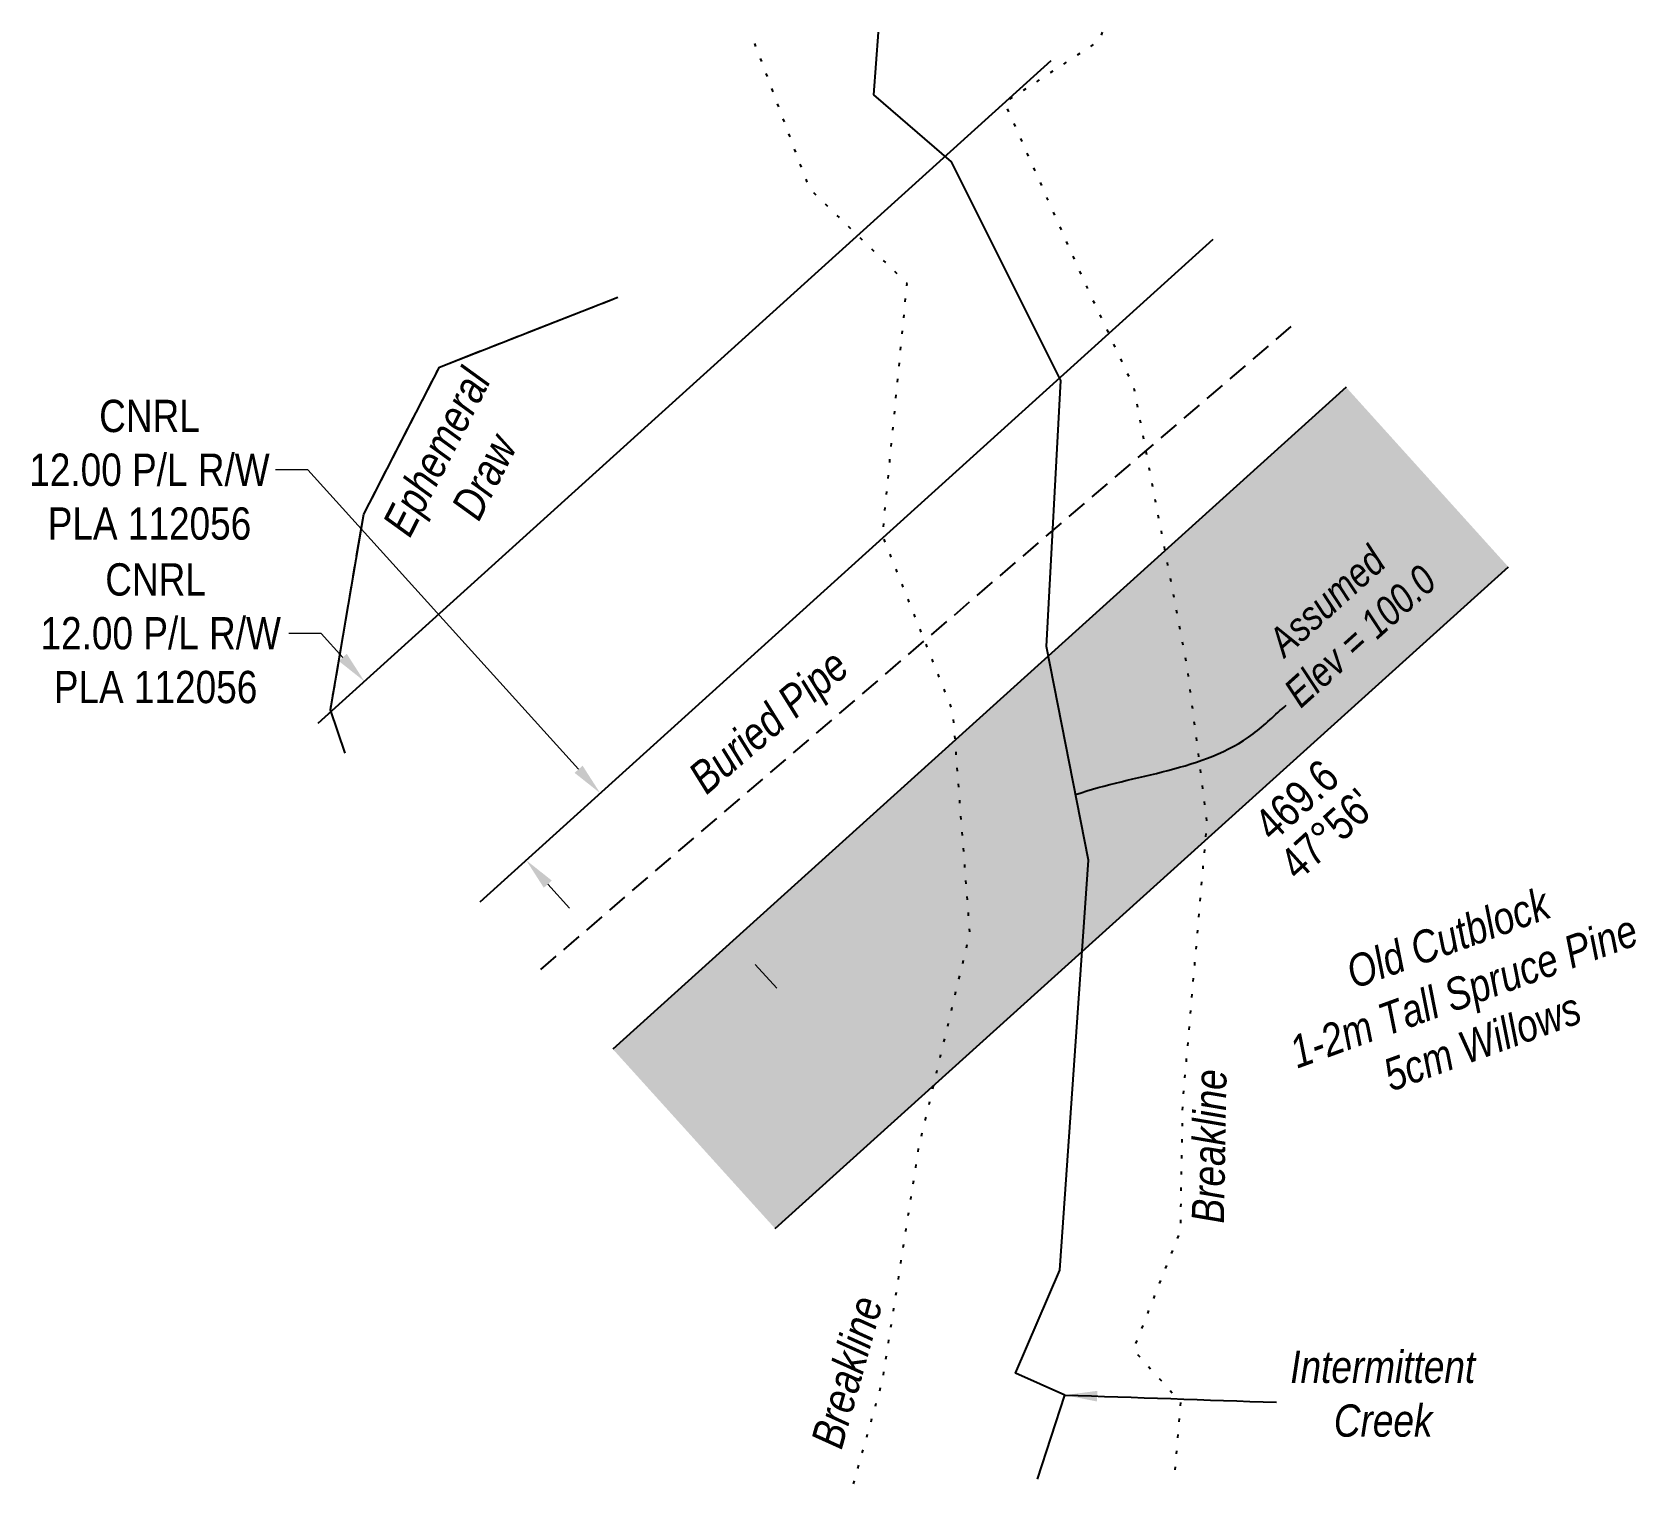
# Model space of a CAD drawing. Extents: x 355004 to 366534, y 6048595 to 6058688.
# Drawn here: x 363810 to 364306.9, y 6049820.9 to 6050270.8 of the extents above; entities that cross this region are included whole.
import ezdxf
from ezdxf.enums import TextEntityAlignment as Align

# ---------------------------------------------------------------- set-up
doc = ezdxf.new("R2010")
doc.units = 0
doc.header["$LTSCALE"] = 5
doc.header["$PDSIZE"] = 5
for name, pattern in [('foc-TOPO', [1, 0.2, -0.8]), ('foc-TOPO-ephemeral', [6.25, 3.125, -0.625, 0.625, -0.625, 0.625, -0.625]), ('UG_PIPE', [1.875, 1.25, -0.625])]:
    doc.linetypes.add(name, pattern=pattern)
doc.layers.get('Defpoints').update_dxf_attribs({"color": 9})
for name, color, linetype in [('AS-PIPE-UG', 44, 'UG_PIPE'), ('C-RW', 13, 'Continuous'), ('L-BD', 7, 'Continuous'), ('L-BD1', 253, 'Continuous'), ('P-PROPOSED', 10, 'Continuous'), ('P-PROPOSED-H', 21, 'Continuous'), ('T-BUSH-T', 110, 'Continuous'), ('T-DRAW', 143, 'foc-TOPO-ephemeral'), ('T-GENERAL', 48, 'foc-TOPO'), ('T-WATER', 160, 'Continuous'), ('T-WATER-T', 170, 'Continuous')]:
    doc.layers.add(name, color=color, linetype=linetype)
doc.layers.add('C-RW-T', color=13, linetype='Continuous', lineweight=9)
doc.layers.add('T-TEXT', color=48, linetype='Continuous', lineweight=18)
doc.styles.add('80CG', font='ARIALN.TTF', dxfattribs={"height": 10})
doc.styles.add('80L', font='ARIALN.TTF', dxfattribs={"height": 10})
doc.styles.add('80LS', font='ARIALNI.TTF', dxfattribs={"height": 10})
doc.styles.add('foc-LtypeFont', font='ARIALN.TTF', dxfattribs={"height": 7.35})
doc.styles.get("Standard").update_dxf_attribs({"font": 'ARIALN.TTF'})
doc.linetypes.add('foc-TOPO-flowdirection-NOLINE', pattern='A,0,[">",foc-LtypeFont,S=0.3,R=0,X=0,Y=-0.945],-20,[">",foc-LtypeFont,S=0.3,R=0,X=0,Y=-0.945],0', length=20)
doc.dimstyles.new('Compass 5 000', dxfattribs={"dimscale": 5, "dimtxt": 9, "dimasz": 2, "dimexe": 0.2, "dimexo": 0.0625, "dimgap": 0.5, "dimtad": 0, "dimtih": 1, "dimtoh": 1, "dimzin": 0, "dimdsep": 46, "dimtxsty": '80CG', "dimcen": 0.1, "dimse1": 1, "dimse2": 1, "dimclrd": 256, "dimclrt": 256, "dimaunit": 1, "dimadec": 4, "dimazin": 0, "dimtfac": 0.06, "dimtofl": 0, "dimtmove": 0, "dimatfit": 1, "dimfxl": 0.2, "dimtolj": 1, "dimtzin": 0, "dimlwd": -1, "dimarcsym": 0})

msp = doc.modelspace()

# ---------------------------------------------------------------- texts
at = {"layer": 'AS-PIPE-UG', "insert": (364034.887, 6050061.035, -884.69), "char_height": 9.99673, "width": 66.27205, "attachment_point": 2, "rotation": 40.58596, "style": '80LS'}
msp.add_mtext('\\pt9.99673;Buried Pipe', dxfattribs=at)
at = {"layer": 'L-BD', "insert": (364183.752, 6050075.875), "char_height": 9, "attachment_point": 1, "rotation": 42.06976, "style": '80L'}
msp.add_mtext_dynamic_manual_height_columns('\\pi11.27927;{\\fArial Narrow|b0|i1|c0|p34;Assumed\\P\\pi4.36044;Elev = 100.0}', width=65.96849, gutter_width=45, heights=[0], dxfattribs=at)
at = {"layer": 'L-BD1'}
for s, p in [('469.6', (364201.714, 6050032.798)), ("47°56'", (364211.258, 6050022.224))]:
    msp.add_text(s, height=9.9966, rotation=42.06976, dxfattribs=at).set_placement(p, align=Align.MIDDLE_CENTER)
at = {"layer": 'T-BUSH-T', "insert": (364251.827, 6049978.321, -884.69), "char_height": 9.99673, "width": 132.66028, "attachment_point": 2, "rotation": 20, "style": '80LS'}
msp.add_mtext('1-2m Tall Spruce Pine\\P5cm Willows', dxfattribs=at)
at = {"layer": 'T-TEXT', "insert": (364246.951, 6049994.776, -884.69), "char_height": 9.99673, "width": 66.27205, "attachment_point": 2, "rotation": 20, "style": '80LS'}
msp.add_mtext('\\pt9.99673;Old Cutblock', dxfattribs=at)
at = {"layer": 'T-TEXT', "char_height": 10, "attachment_point": 1, "style": '80L'}
for insert, rotation in [((364169.058, 6049888.906, -4423.448), 89.00749), ((364047.72, 6049821.579, -4423.448), 74.36295)]:
    msp.add_mtext_dynamic_manual_height_columns('\\pi12.81069;{\\fArial Narrow|b0|i1|c0|p34;Breakline}', width=72.59955, gutter_width=49.983, heights=[0], dxfattribs=dict(at, insert=insert, rotation=rotation))
at = {"layer": 'T-WATER-T', "insert": (363914.224, 6050110.646, -4423.448), "char_height": 10, "attachment_point": 1, "rotation": 62.80573, "style": '80L'}
msp.add_mtext_dynamic_manual_height_columns('\\pi8.61901;{\\fArial Narrow|b0|i1|c0|p34;Ephemeral \\P\\pi22.8789;Draw}', width=72.59955, gutter_width=49.983, heights=[0], dxfattribs=at)
at = {"layer": 'T-WATER-T', "insert": (364192.103, 6049862.192, -4423.448), "char_height": 10, "attachment_point": 1, "style": '80L'}
msp.add_mtext_dynamic_manual_height_columns('\\pi7.72542;{\\fArial Narrow|b0|i1|c0|p34;Intermittent\\P\\pi21.23497;Creek}', width=72.59955, gutter_width=49.983, heights=[0], dxfattribs=at)

# ---------------------------------------------------------------- blocks, each defined once
blk = doc.blocks.new('*D640')
at = {"layer": 'C-RW-T', "transparency": 16777216}
for p, q in [((363899.54, 6050084.42), (363889.54, 6050084.42)), ((363906.25, 6050077), (363899.54, 6050084.42)), ((363969.77, 6050006.74), (363976.48, 6049999.32))]:
    blk.add_line(p, q, dxfattribs=at)
for points in [[(363907.48, 6050078.12), (363905.01, 6050075.88), (363912.95, 6050069.58)], [(363971.01, 6050007.86), (363968.54, 6050005.62), (363963.07, 6050014.16)]]:
    blk.add_solid(points, dxfattribs=at)
at = {"layer": 'Defpoints', "color": 0, "transparency": 16777216}
for p in [(363912.17, 6050068.87, -4423.45), (363912.95, 6050069.58), (363962.28, 6050013.45, -4423.45)]:
    blk.add_point(p, dxfattribs=at)
at = {"layer": 'C-RW-T', "transparency": 16777216, "insert": (363848.25, 6050084.42), "char_height": 10, "attachment_point": 5, "style": '80CG'}
blk.add_mtext('\\A1;CNRL\\P 12.00 P/L R/W\\PPLA 112056', dxfattribs=at)
blk = doc.blocks.new('*D720')
at = {"layer": 'C-RW-T', "transparency": 16777216}
for p, q in [((363895.44, 6050135.08), (363885.44, 6050135.08)), ((363979.32, 6050042.34), (363895.44, 6050135.08)), ((364033.99, 6049981.88), (364040.7, 6049974.46))]:
    blk.add_line(p, q, dxfattribs=at)
for points in [[(363980.55, 6050043.45), (363978.08, 6050041.22), (363986.02, 6050034.92)], [(364035.23, 6049983), (364032.76, 6049980.76), (364027.29, 6049989.3)]]:
    blk.add_solid(points, dxfattribs=at)
at = {"layer": 'Defpoints', "color": 0, "transparency": 16777216}
for p in [(363991.28, 6050039.67, -4423.45), (363986.02, 6050034.92), (364032.54, 6049994.05, -4423.45)]:
    blk.add_point(p, dxfattribs=at)
at = {"layer": 'C-RW-T', "transparency": 16777216, "insert": (363846.36, 6050135.08), "char_height": 10, "attachment_point": 5, "style": '80CG'}
blk.add_mtext('\\A1;CNRL\\P12.00 P/L R/W\\PPLA 112056', dxfattribs=at)

# ---------------------------------------------------------------- dimensions: what is measured, and where the dimension line sits
at = {"layer": 'C-RW-T'}
dim = msp.add_linear_dim(base=(363986.024, 6050034.92), p1=(364032.541, 6049994.049, -4423.448), p2=(363991.28, 6050039.673, -4423.448), angle=132.12542, text='CNRL\\P12.00 P/L R/W\\PPLA 112056', dimstyle='Compass 5 000', dxfattribs=at)
dim.commit()
dim.dimension.update_dxf_attribs({"geometry": '*D720', "text_midpoint": (363846.356, 6050135.083), "dimtype": 161})
dim = msp.add_aligned_dim(p1=(363962.282, 6050013.448, -4423.448), p2=(363912.171, 6050068.874, -4423.448), distance=-1.056, text='CNRL\\P 12.00 P/L R/W\\PPLA 112056', dimstyle='Compass 5 000', dxfattribs=at)
dim.commit()
dim.dimension.update_dxf_attribs({"geometry": '*D640', "text_midpoint": (363848.252, 6050084.418)})

# ---------------------------------------------------------------- hatches: boundary and pattern name
at = {"layer": 'P-PROPOSED-H'}
h = msp.add_hatch(color=256, dxfattribs=at)
h.dxf.hatch_style = 1
h.paths.add_polyline_path([(363989.945, 6049955.602), (364040.227, 6049899.987), (364267.402, 6050105.038), (364217.166, 6050160.694)])

# ---------------------------------------------------------------- linework, layer by layer
at = {"layer": 'AS-PIPE-UG', "elevation": -4423.448, "flags": 128}
msp.add_lwpolyline([(363967.588, 6049980.33), (364200.142, 6050179.555)], dxfattribs=at)
at = {"layer": 'C-RW', "elevation": -4423.448}
for points in [[(363898.616, 6050056.618), (364125.751, 6050261.972)], [(364175.787, 6050206.537), (363948.728, 6050001.191)]]:
    msp.add_lwpolyline(points, dxfattribs=at)
at = {"layer": 'P-PROPOSED', "elevation": -4423.448, "flags": 128}
for points in [[(364217.166, 6050160.694), (363989.945, 6049955.602)], [(364040.227, 6049899.987), (364267.402, 6050105.038)]]:
    msp.add_lwpolyline(points, dxfattribs=at)
at = {"layer": 'T-DRAW', "elevation": -4423.448, "flags": 128}
msp.add_lwpolyline([(363906.988, 6050047.358), (363902.45, 6050060.751), (363912.745, 6050121.336), (363936.195, 6050166.976), (363991.49, 6050188.601)], dxfattribs=at)
at = {"layer": 'T-DRAW', "linetype": 'foc-TOPO-flowdirection-NOLINE', "elevation": -4423.448, "flags": 128}
msp.add_lwpolyline([(363906.988, 6050047.358), (363902.45, 6050060.751), (363912.745, 6050121.336), (363936.195, 6050166.976), (363991.49, 6050188.601)], dxfattribs=at)
at = {"layer": 'T-GENERAL', "elevation": -4423.448, "flags": 128}
for points in [[(364064.536, 6049820.886), (364073.55, 6049853.091), (364084.75, 6049925.236), (364100.57, 6049991.561), (364095.32, 6050060.256), (364073.5, 6050114.776), (364081.115, 6050192.906), (364050.885, 6050222.226), (364032.613, 6050270.767)], [(364141.567, 6050270.767), (364140.445, 6050267.961), (364111.27, 6050248.911), (364135.455, 6050194.546), (364151.26, 6050160.926), (364167.895, 6050073.651), (364173.95, 6050026.036), (364166.42, 6049938.856), (364165.735, 6049899.316), (364151.165, 6049862.556), (364165.81, 6049846.286), (364163.929, 6049823.383)]]:
    msp.add_lwpolyline(points, dxfattribs=at)
at = {"layer": 'T-WATER', "elevation": -4423.448, "flags": 128}
msp.add_lwpolyline([(364121.511, 6049822.317), (364129.995, 6049848.416), (364114.68, 6049855.241), (364128.455, 6049887.146), (364137.28, 6050014.161), (364124.315, 6050080.346), (364128.745, 6050162.751), (364094.865, 6050230.526), (364070.795, 6050251.301), (364072.283, 6050270.767)], dxfattribs=at)
at = {"layer": 'T-WATER', "linetype": 'foc-TOPO-flowdirection-NOLINE', "elevation": -4423.448, "flags": 128}
msp.add_lwpolyline([(364121.511, 6049822.317), (364129.995, 6049848.416), (364114.68, 6049855.241), (364128.455, 6049887.146), (364137.28, 6050014.161), (364124.315, 6050080.346), (364128.745, 6050162.751), (364094.865, 6050230.526), (364070.795, 6050251.301), (364072.283, 6050270.767)], dxfattribs=at)

msp.set_redraw_order([(e.dxf.handle, doc.entitydb.next_handle()) for e in msp.query("TEXT MTEXT ATTDEF DIMENSION ARC_DIMENSION")])  # texts and dimensions are drawn at this point

# ---------------------------------------------------------------- leaders
at = {"layer": 'L-BD', "path_type": 1}
msp.add_leader([(364133.298, 6050034.493, -4423.448), (364188.318, 6050053.334, -4423.448), (364198.548, 6050062.178, -4423.448)], dimstyle='Compass 5 000', override={"dimgap": 0.5, "dimtad": 0}, dxfattribs=at)
at = {"layer": 'T-WATER-T', "path_type": 1}
msp.add_leader([(364129.995, 6049848.416, -4423.448), (364195.543, 6049846.197, -4423.448)], dimstyle='Compass 5 000', override={"dimgap": 0.5, "dimtad": 0}, dxfattribs=at)

doc.saveas('drawing.dxf')
